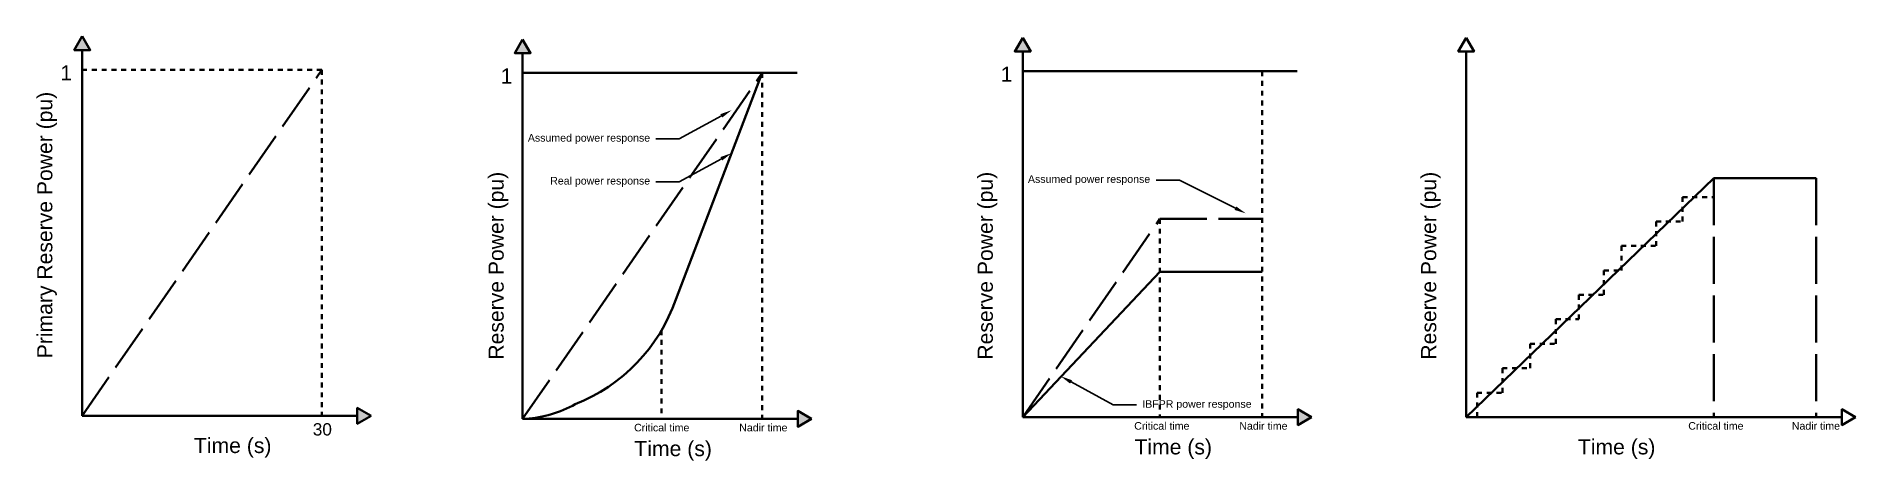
# Model space of a CAD drawing. Header units: millimetres. Extents: x 905 to 8364, y 209 to 3296.
# Drawn here: x 1921.6 to 2386.4, y 640.6 to 749.1 of the extents above; entities that cross this region are included whole.
import ezdxf
from ezdxf import colors
from ezdxf.entities.mleader import LeaderData, LeaderLine
from ezdxf.math import Vec2, Vec3

# ---------------------------------------------------------------- set-up
doc = ezdxf.new("R2010")
doc.units = ezdxf.units.MM
doc.linetypes.add('ACAD_ISO02W100', pattern=[15, 12, -3])
doc.linetypes.add('JIS_02_1.2', pattern=[2.5, 1.25, -1.25])
doc.layers.get('0').update_dxf_attribs({"lineweight": 40})
doc.layers.add('Layer1', color=7, linetype='JIS_02_1.2', lineweight=40)
doc.layers.add('Layer2', color=7, linetype='ACAD_ISO02W100', lineweight=40)
doc.styles.get("Standard").update_dxf_attribs({"font": 'arial.ttf'})

msp = doc.modelspace()

# ---------------------------------------------------------------- texts
for s, height, p in [('1', 3.87, (1927.72, 737.85)), ('1', 3.87, (2040.24, 737.06)), ('1', 3.87, (2168.01, 737.5)), ('Time (s)', 3.869, (1961.87, 642.54)), ('30', 3.143, (1992.24, 647.03)), ('Critical time', 1.9344, (2074.34, 648.08)), ('Nadir time', 1.934, (2101.2, 648.08)), ('Critical time', 1.9344, (2202.11, 648.52)), ('Time (s)', 3.869, (2202.17, 642.19)), ('Nadir time', 1.934, (2228.97, 648.52)), ('Time (s)', 3.869, (2315.46, 642.19)), ('Critical time', 1.9344, (2343.67, 648.52)), ('Nadir time', 1.934, (2370.13, 648.52)), ('Time (s)', 3.869, (2074.4, 641.75))]:
    msp.add_text(s, height=height).set_placement(p)
for s, p in [('Primary Reserve Power (pu)', (1925.69, 666.78)), ('Reserve Power (pu)', (2041.01, 666.43)), ('Reserve Power (pu)', (2165.99, 666.43)), ('Reserve Power (pu)', (2279.28, 666.43))]:
    msp.add_text(s, height=3.8687, rotation=90).set_placement(p)

# ---------------------------------------------------------------- hatches: boundary and pattern name
h = msp.add_hatch(color=256)
h.dxf.hatch_style = 1
h.paths.add_polyline_path([(1935.37, 745.62), (1933.34, 749.13), (1931.31, 745.62)])
h.paths.add_polyline_path([(2003.62, 650.04), (2007.14, 652.07), (2003.62, 654.1)])
h.paths.add_polyline_path([(2116.15, 653.32), (2116.15, 649.26), (2119.66, 651.29)])
h.paths.add_polyline_path([(2043.83, 744.83), (2047.89, 744.83), (2045.86, 748.34)])
h.paths.add_polyline_path([(2173.63, 748.78), (2171.61, 745.27), (2175.66, 745.27)])
h.paths.add_polyline_path([(2243.92, 649.7), (2247.43, 651.73), (2243.92, 653.75)])

# ---------------------------------------------------------------- linework, layer by layer
for p, q in [((1933.34, 745.62), (1933.34, 652.07)), ((2045.86, 744.83), (2045.86, 651.29)), ((2173.63, 745.27), (2173.63, 651.73)), ((2286.93, 745.27), (2286.93, 651.73)), ((2045.86, 739.77), (2115.99, 739.77)), ((2084.97, 681.84), (2107.07, 739.77)), ((2173.63, 740.21), (2243.76, 740.21)), ((2350.24, 712.83), (2286.93, 651.73)), ((2350.24, 712.83), (2376.38, 712.83)), ((2350.24, 712.83), (2350.24, 708.03)), ((2173.63, 651.73), (2208.69, 688.88)), ((2208.69, 688.88), (2234.84, 688.88)), ((1933.34, 652.07), (2003.62, 652.07)), ((2045.86, 651.29), (2116.15, 651.29)), ((2173.63, 651.73), (2243.92, 651.73)), ((2286.93, 651.73), (2382.92, 651.73))]:
    msp.add_line(p, q)
for points in [[(1933.34, 749.13), (1931.31, 745.62), (1935.37, 745.62)], [(2173.63, 748.78), (2171.61, 745.27), (2175.66, 745.27)], [(2286.93, 748.78), (2284.9, 745.27), (2288.95, 745.27)], [(2045.86, 748.34), (2043.83, 744.83), (2047.89, 744.83)], [(2007.14, 652.07), (2003.62, 654.1), (2003.62, 650.04)], [(2119.66, 651.29), (2116.15, 653.32), (2116.15, 649.26)], [(2247.43, 651.73), (2243.92, 653.75), (2243.92, 649.7)], [(2386.43, 651.73), (2382.92, 653.75), (2382.92, 649.7)]]:
    msp.add_lwpolyline(points, close=True)
for centre, radius, start, end in [((2043.03, 696.32), 44.37, 291.501, 340.9516), ((2044.55, 681.58), 30.37, 274.0766, 299.0481)]:
    msp.add_arc(centre, radius, start, end)
at = {"layer": 'Layer1'}
for p, q in [((1994.55, 740.55), (1933.34, 740.55)), ((1994.55, 740.55), (1994.55, 652.07)), ((2107.07, 739.77), (2107.07, 651.29)), ((2234.84, 740.21), (2234.84, 651.73)), ((2342.21, 701.78), (2342.21, 708.03)), ((2342.21, 708.03), (2350.24, 708.03)), ((2208.69, 702.41), (2208.69, 651.73)), ((2335.46, 695.52), (2335.46, 701.78)), ((2335.46, 701.78), (2342.21, 701.78)), ((2326.58, 689.26), (2326.58, 695.52)), ((2326.58, 695.52), (2335.46, 695.52)), ((2322.14, 683.01), (2322.14, 689.26)), ((2322.14, 689.26), (2326.58, 689.26)), ((2315.7, 676.75), (2315.7, 683.01)), ((2315.7, 683.01), (2322.14, 683.01)), ((2081.37, 673.97), (2081.37, 651.29)), ((2309.84, 670.5), (2309.84, 676.75)), ((2309.84, 676.75), (2315.7, 676.75)), ((2303.26, 664.24), (2303.26, 670.5)), ((2303.26, 670.5), (2309.84, 670.5)), ((2296.19, 657.98), (2296.19, 664.24)), ((2296.19, 664.24), (2303.26, 664.24)), ((2289.7, 651.73), (2289.7, 657.98)), ((2289.7, 657.98), (2296.19, 657.98))]:
    msp.add_line(p, q, dxfattribs=at)
at = {"layer": 'Layer2'}
for p, q in [((1933.34, 652.07), (1994.55, 740.55)), ((2045.86, 651.29), (2107.07, 739.77)), ((2350.24, 712.83), (2350.24, 651.73)), ((2376.38, 712.83), (2376.35, 651.73)), ((2173.63, 651.73), (2208.69, 702.41)), ((2208.69, 702.41), (2234.84, 702.41))]:
    msp.add_line(p, q, dxfattribs=at)

msp.set_redraw_order([(e.dxf.handle, doc.entitydb.next_handle()) for e in msp.query("TEXT MTEXT ATTDEF DIMENSION ARC_DIMENSION")])  # texts and dimensions are drawn at this point

# ---------------------------------------------------------------- leaders
ml = msp.add_multileader_mtext('Standard')
ml.set_content('Assumed power response', color=256)
ml.set_leader_properties()
ml.build(insert=Vec2(0, 0))
ml.multileader.update_dxf_attribs({"arrow_head_size": 2.99})
ctx = ml.context
ctx.base_point, ctx.char_height, ctx.arrow_head_size, ctx.landing_gap_size, ctx.plane_origin = Vec3(2045.81, 722.89), 1.9344, 2.99, 1.49, Vec3(2099.25, 730.24)
ctx.text_align_type = 2
notes = []
notes.append((ctx, [(0, (1, 1, 0), (2085.89, 722.89), (-1, 0), 5.97, [(0, [(2099.25, 730.24)], 0, [])])]))
ctx.mtext.insert, ctx.mtext.alignment, ctx.mtext.flow_direction = Vec3(2078.43, 724.13), 3, 5
ml = msp.add_multileader_mtext('Standard')
ml.set_content('Real power response', color=256)
ml.set_leader_properties()
ml.build(insert=Vec2(0, 0))
ml.multileader.update_dxf_attribs({"arrow_head_size": 2.99})
ctx = ml.context
ctx.base_point, ctx.char_height, ctx.arrow_head_size, ctx.landing_gap_size, ctx.plane_origin = Vec3(2051.72, 711.91), 1.9344, 2.99, 1.49, Vec3(2099.25, 719.26)
ctx.text_align_type = 2
notes.append((ctx, [(0, (1, 1, 0), (2085.89, 711.91), (-1, 0), 5.97, [(0, [(2099.25, 719.26)], 0, [])])]))
ctx.mtext.insert, ctx.mtext.alignment, ctx.mtext.flow_direction = Vec3(2078.43, 713.15), 3, 5
ml = msp.add_multileader_mtext('Standard')
ml.set_content('Assumed power response', color=256)
ml.set_leader_properties()
ml.build(insert=Vec2(0, 0))
ml.multileader.update_dxf_attribs({"arrow_head_size": 2.99})
ctx = ml.context
ctx.base_point, ctx.char_height, ctx.arrow_head_size, ctx.landing_gap_size, ctx.plane_origin = Vec3(2173.58, 712.35), 1.9344, 2.99, 1.49, Vec3(2227.02, 719.7)
ctx.text_align_type = 2
notes.append((ctx, [(0, (1, 1, 0), (2213.66, 712.35), (-1, 0), 5.97, [(0, [(2230.63, 703.83)], 0, [])])]))
ctx.mtext.insert, ctx.mtext.alignment, ctx.mtext.flow_direction = Vec3(2206.2, 713.58), 3, 5
ml = msp.add_multileader_mtext('Standard')
ml.set_content('IBFPR power response', color=256)
ml.set_leader_properties()
ml.build(insert=Vec2(0, 0))
ml.multileader.update_dxf_attribs({"arrow_head_size": 2.99})
ctx = ml.context
ctx.base_point, ctx.char_height, ctx.arrow_head_size, ctx.landing_gap_size, ctx.plane_origin = Vec3(2202.68, 654.83), 1.9344, 2.99, 1.49, Vec3(2183.35, 662.18)
notes.append((ctx, [(0, (1, 1, 0), (2196.71, 654.83), (1, 0), 5.97, [(0, [(2183.35, 662.18)], 0, [])])]))
ctx.mtext.insert, ctx.mtext.flow_direction = Vec3(2204.17, 656.06), 5
for ctx, leaders in notes:
    for number, flags, end, landing, length, lines in leaders:
        leader = LeaderData()
        leader.index, (leader.has_last_leader_line, leader.has_dogleg_vector, leader.attachment_direction) = number, flags
        leader.last_leader_point, leader.dogleg_vector, leader.dogleg_length = Vec3(end), Vec3(landing), length
        for number, points, colour, breaks in lines:
            line = LeaderLine()
            line.index, line.vertices, line.color, line.breaks = number, Vec3.list(points), colors.encode_raw_color(colour), breaks
            leader.lines.append(line)
        ctx.leaders.append(leader)

doc.saveas('drawing.dxf')
